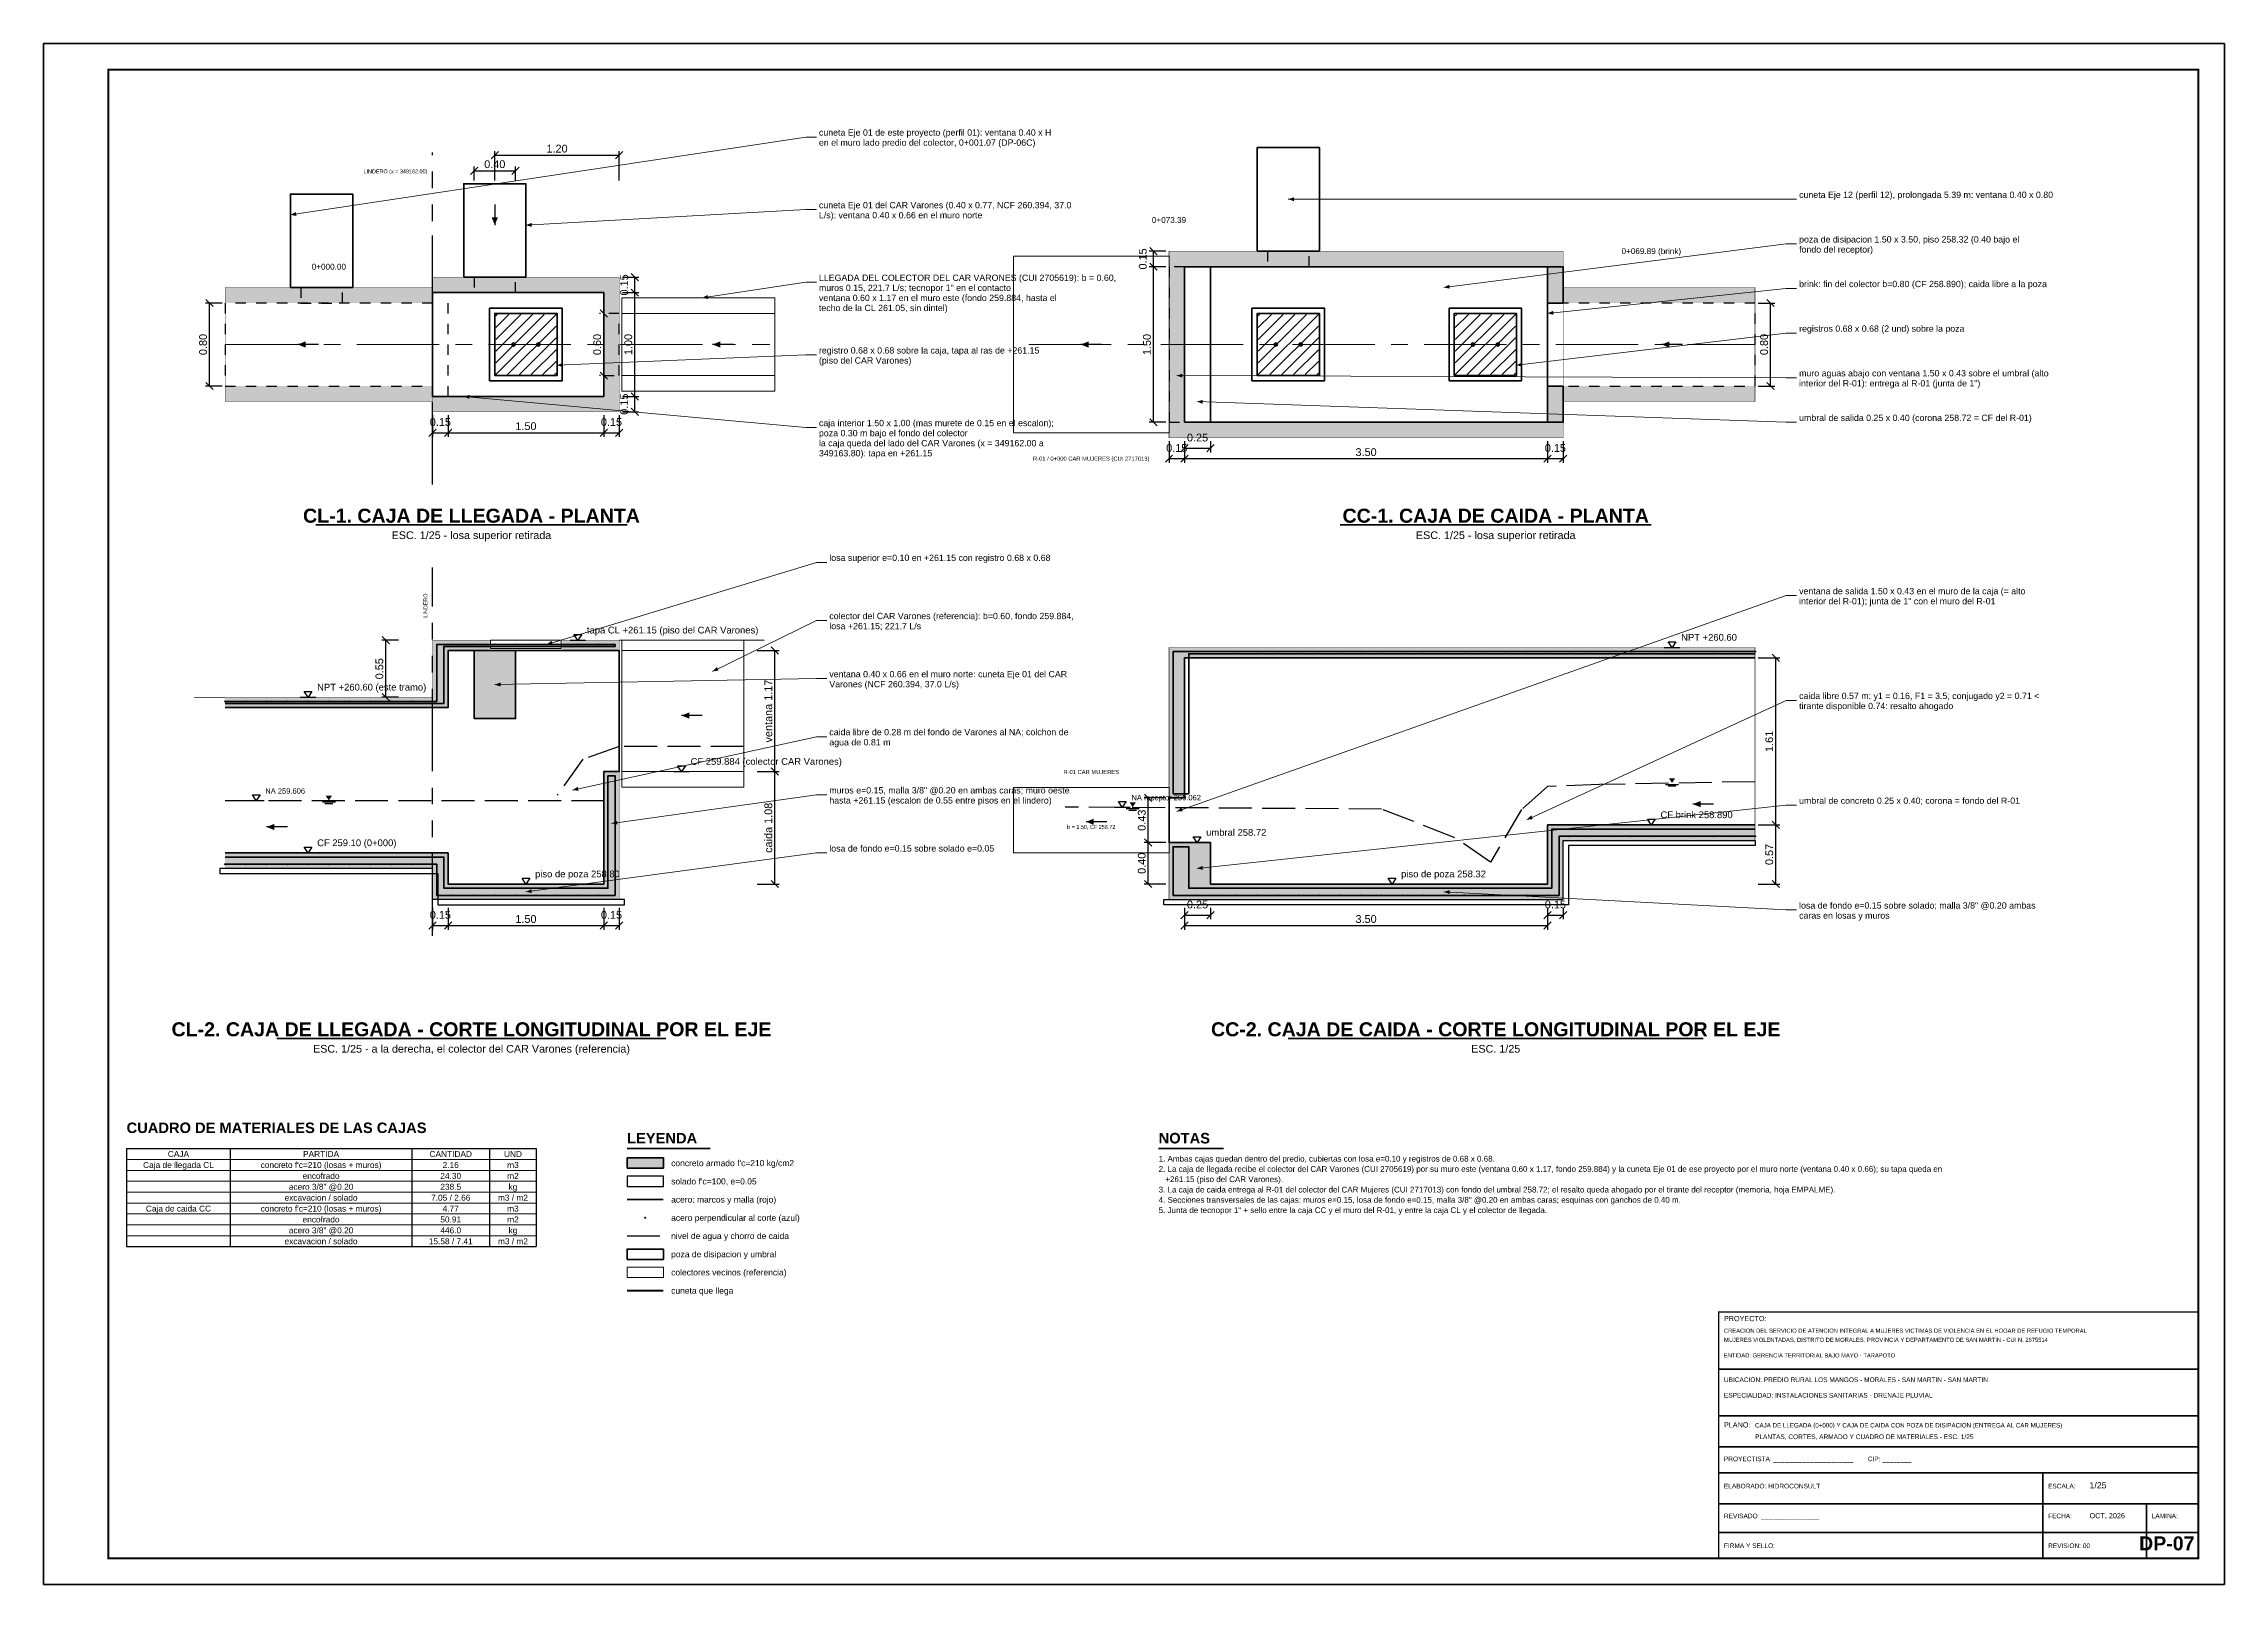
# Model space of a CAD drawing. Header units: metres. Extents: x 349021 to 349543, y 9281040 to 9281959.
# Drawn here: x 349040.98 to 349062.01, y 9281439.79 to 9281454.64 of the extents above; entities that cross this region are included whole.
import ezdxf
from ezdxf.enums import TextEntityAlignment as Align

# ---------------------------------------------------------------- set-up
doc = ezdxf.new("R2010")
doc.units = ezdxf.units.M
doc.header["$LTSCALE"] = 0.25
for name, pattern in [('CENTER', [5.08, 3.175, -0.635, 0.635, -0.635]), ('DASHED', [1.524, 1.27, -0.254]), ('HIDDEN', [0.375, 0.25, -0.125]), ('PHANTOM', [6.35, 3.175, -0.635, 0.635, -0.635, 0.635, -0.635])]:
    doc.linetypes.add(name, pattern=pattern)
for name, color, linetype, lineweight in [('ACERO', 1, 'CONTINUOUS', 35), ('AGUA', 150, 'DASHED', 25), ('ARQ-BASE', 8, 'CONTINUOUS', 13), ('ARQ-TEXTO', 8, 'CONTINUOUS', 13), ('CONCRETO', 250, 'CONTINUOUS', 50), ('CONCRETO-OCULTO', 8, 'HIDDEN', 25), ('COTAS', 94, 'CONTINUOUS', 18), ('CUNETA', 3, 'CONTINUOUS', 35), ('EJE-COLECTOR', 1, 'CENTER', 18), ('GRILLA', 9, 'CONTINUOUS', 13), ('LLAMADAS', 30, 'CONTINUOUS', 18), ('MARCO', 7, 'CONTINUOUS', 50), ('MARCO-METALICO', 32, 'CONTINUOUS', 40), ('POZA', 34, 'CONTINUOUS', 35), ('REGISTRO', 32, 'CONTINUOUS', 35), ('REGISTRO-TAPA', 30, 'CONTINUOUS', 18), ('ROTULO', 7, 'CONTINUOUS', 35), ('TERRENO', 7, 'CONTINUOUS', 30), ('TITULOS', 160, 'CONTINUOUS', 35)]:
    doc.layers.add(name, color=color, linetype=linetype, lineweight=lineweight)
for name, color, linetype in [('ACERO-PUNTOS', 5, 'CONTINUOUS'), ('AGUA-SIMBOLO', 150, 'CONTINUOUS'), ('FLUJO', 150, 'CONTINUOUS'), ('LEYENDA', 7, 'CONTINUOUS'), ('LINDERO', 6, 'PHANTOM'), ('NIVELES', 7, 'CONTINUOUS'), ('PROGRESIVAS', 5, 'CONTINUOUS'), ('ROTULO-TEXTO', 7, 'CONTINUOUS'), ('SOLADO', 8, 'CONTINUOUS'), ('TEXTOS', 7, 'CONTINUOUS'), ('TEXTOS-NOTAS', 7, 'CONTINUOUS')]:
    doc.layers.add(name, color=color, linetype=linetype)
doc.layers.add('CONCRETO-ACHURADO', color=8, linetype='CONTINUOUS', true_color=0xe2e2e2)
doc.layers.add('ISO-CUNETA', color=94, linetype='CONTINUOUS', true_color=0xa8d6a8)
doc.styles.get("Standard").update_dxf_attribs({"font": 'arial.ttf'})
doc.styles.add('TITULOS', font='arialbd.ttf')
doc.dimstyles.new('COT-25', dxfattribs={"dimscale": 0.025, "dimtxt": 3, "dimasz": 2.2, "dimexe": 1.6, "dimexo": 1.2, "dimgap": 1, "dimtad": 1, "dimzin": 0, "dimdsep": 46, "dimtxsty": 'Standard', "dimtsz": 1.4, "dimcen": 2.5, "dimclrd": 256, "dimclre": 256, "dimclrt": 7, "dimazin": 3, "dimtfac": 1, "dimtmove": 0, "dimatfit": 3})

msp = doc.modelspace()

# ---------------------------------------------------------------- texts
at = {"layer": 'ARQ-TEXTO'}
for s, height, p in [('R-01 / 0+000 CAR MUJERES (CUI 2717013)', 0.04, (349051.08, 9281450.64)), ('R-01 CAR MUJERES', 0.04, (349051.08, 9281447.62)), ('b = 1.50, CF 258.72', 0.0375, (349051.08, 9281447.09))]:
    msp.add_text(s, height=height, dxfattribs=at).set_placement(p, align=Align.MIDDLE_CENTER)
at = {"layer": 'LEYENDA'}
for s, p in [("concreto armado f'c=210 kg/cm2", (349047.03, 9281443.85)), ("solado f'c=100, e=0.05", (349047.03, 9281443.674)), ('acero: marcos y malla (rojo)', (349047.03, 9281443.499)), ('acero perpendicular al corte (azul)', (349047.03, 9281443.323)), ('nivel de agua y chorro de caida', (349047.03, 9281443.148)), ('poza de disipacion y umbral', (349047.03, 9281442.972)), ('colectores vecinos (referencia)', (349047.03, 9281442.797)), ('cuneta que llega', (349047.03, 9281442.621))]:
    msp.add_text(s, height=0.0585, dxfattribs=at).set_placement(p, align=Align.MIDDLE_LEFT)
at = {"layer": 'LINDERO'}
msp.add_text('LINDERO (x = 349162.00)', height=0.0375, dxfattribs=at).set_placement((349044.68, 9281453.39), align=Align.RIGHT)
msp.add_text('LINDERO', height=0.0375, rotation=90, dxfattribs=at).set_placement((349044.68, 9281449.34), align=Align.RIGHT)
at = {"layer": 'NIVELES'}
for s, height, p in [('tapa CL +261.15 (piso del CAR Varones)', 0.065, (349046.218, 9281448.955)), ('NPT +260.60', 0.065, (349056.768, 9281448.885)), ('NPT +260.60 (este tramo)', 0.065, (349043.617, 9281448.405)), ('CF 259.884 (colector CAR Varones)', 0.065, (349047.218, 9281447.689)), ('NA 259.606', 0.052, (349043.117, 9281447.411)), ('NA receptor 259.062', 0.052, (349051.468, 9281447.347)), ('CF brink 258.890', 0.065, (349056.568, 9281447.175)), ('CF 259.10 (0+000)', 0.065, (349043.617, 9281446.905)), ('umbral 258.72', 0.065, (349052.188, 9281447.005)), ('piso de poza 258.80', 0.065, (349045.718, 9281446.605)), ('piso de poza 258.32', 0.065, (349054.068, 9281446.605))]:
    msp.add_text(s, height=height, dxfattribs=at).set_placement(p)
at = {"layer": 'PROGRESIVAS'}
for s, height, p in [('0+073.39', 0.0563, (349051.83, 9281452.94)), ('0+069.89 (brink)', 0.05625, (349056.48, 9281452.64)), ('0+000.00', 0.0563, (349043.73, 9281452.49))]:
    msp.add_text(s, height=height, dxfattribs=at).set_placement(p, align=Align.MIDDLE_CENTER)
at = {"layer": 'ROTULO-TEXTO'}
for s, height, p in [('PROYECTO:', 0.05, (349057.18, 9281442.327)), ('CREACION DEL SERVICIO DE ATENCION INTEGRAL A MUJERES VICTIMAS DE VIOLENCIA EN EL HOGAR DE REFUGIO TEMPORAL', 0.04, (349057.18, 9281442.215)), ('MUJERES VIOLENTADAS, DISTRITO DE MORALES, PROVINCIA Y DEPARTAMENTO DE SAN MARTIN - CUI N. 2675514', 0.04, (349057.18, 9281442.127)), ('ENTIDAD: GERENCIA TERRITORIAL BAJO MAYO - TARAPOTO', 0.04, (349057.18, 9281441.977)), ('UBICACION: PREDIO RURAL LOS MANGOS - MORALES - SAN MARTIN - SAN MARTIN', 0.045, (349057.18, 9281441.74)), ('ESPECIALIDAD: INSTALACIONES SANITARIAS - DRENAJE PLUVIAL', 0.045, (349057.18, 9281441.59)), ('PLANO:', 0.05, (349057.18, 9281441.302)), ('CAJA DE LLEGADA (0+000) Y CAJA DE CAIDA CON POZA DE DISIPACION (ENTREGA AL CAR MUJERES)', 0.04276, (349057.48, 9281441.302)), ('PLANTAS, CORTES, ARMADO Y CUADRO DE MATERIALES - ESC. 1/25', 0.045, (349057.48, 9281441.19)), ('PROYECTISTA: ______________________        CIP: ________', 0.045, (349057.18, 9281440.977)), ('ELABORADO: HIDROCONSULT', 0.045, (349057.18, 9281440.715)), ('ESCALA:', 0.045, (349060.305, 9281440.715)), ('1/25', 0.06, (349060.705, 9281440.715)), ('REVISADO: ________________', 0.045, (349057.18, 9281440.427)), ('FECHA:', 0.045, (349060.305, 9281440.427)), ('OCT. 2026', 0.05, (349060.705, 9281440.427)), ('LAMINA:', 0.045, (349061.305, 9281440.427)), ('FIRMA Y SELLO:', 0.045, (349057.18, 9281440.14)), ('REVISION: 00', 0.045, (349060.305, 9281440.14))]:
    msp.add_text(s, height=height, dxfattribs=at).set_placement(p)
at = {"layer": 'TEXTOS'}
for s, p in [('cuneta Eje 01 de este proyecto (perfil 01): ventana 0.40 x H', (349048.455, 9281453.753)), ('en el muro lado predio del colector, 0+001.07 (DP-06C)', (349048.455, 9281453.656)), ('cuneta Eje 01 del CAR Varones (0.40 x 0.77, NCF 260.394, 37.0', (349048.455, 9281453.053)), ('cuneta Eje 12 (perfil 12), prolongada 5.39 m: ventana 0.40 x 0.80', (349057.905, 9281453.153)), ('L/s): ventana 0.40 x 0.66 en el muro norte', (349048.455, 9281452.956)), ('fondo del receptor)', (349057.905, 9281452.626)), ('poza de disipacion 1.50 x 3.50, piso 258.32 (0.40 bajo el', (349057.905, 9281452.723)), ('LLEGADA DEL COLECTOR DEL CAR VARONES (CUI 2705619): b = 0.60,', (349048.455, 9281452.353)), ('ventana 0.60 x 1.17 en el muro este (fondo 259.884, hasta el', (349048.455, 9281452.159)), ('muros 0.15, 221.7 L/s; tecnopor 1" en el contacto', (349048.455, 9281452.256)), ('brink: fin del colector b=0.80 (CF 258.890); caida libre a la poza', (349057.905, 9281452.293)), ('techo de la CL 261.05, sin dintel)', (349048.455, 9281452.062)), ('registros 0.68 x 0.68 (2 und) sobre la poza', (349057.905, 9281451.863)), ('(piso del CAR Varones)', (349048.455, 9281451.556)), ('registro 0.68 x 0.68 sobre la caja, tapa al ras de +261.15', (349048.455, 9281451.653)), ('muro aguas abajo con ventana 1.50 x 0.43 sobre el umbral (alto', (349057.905, 9281451.433)), ('interior del R-01): entrega al R-01 (junta de 1")', (349057.905, 9281451.336)), ('caja interior 1.50 x 1.00 (mas murete de 0.15 en el escalon);', (349048.455, 9281450.953)), ('umbral de salida 0.25 x 0.40 (corona 258.72 = CF del R-01)', (349057.905, 9281451.003)), ('349163.80): tapa en +261.15', (349048.455, 9281450.662)), ('poza 0.30 m bajo el fondo del colector', (349048.455, 9281450.856)), ('la caja queda del lado del CAR Varones (x = 349162.00 a', (349048.455, 9281450.759)), ('losa superior e=0.10 en +261.15 con registro 0.68 x 0.68', (349048.555, 9281449.654)), ('ventana de salida 1.50 x 0.43 en el muro de la caja (= alto', (349057.905, 9281449.333)), ('interior del R-01); junta de 1" con el muro del R-01', (349057.905, 9281449.236)), ('colector del CAR Varones (referencia): b=0.60, fondo 259.884,', (349048.555, 9281449.093)), ('losa +261.15; 221.7 L/s', (349048.555, 9281448.996)), ('ventana 0.40 x 0.66 en el muro norte: cuneta Eje 01 del CAR', (349048.555, 9281448.533)), ('Varones (NCF 260.394, 37.0 L/s)', (349048.555, 9281448.436)), ('tirante disponible 0.74: resalto ahogado', (349057.905, 9281448.226)), ('caida libre 0.57 m: y1 = 0.16, F1 = 3.5; conjugado y2 = 0.71 <', (349057.905, 9281448.323)), ('caida libre de 0.28 m del fondo de Varones al NA; colchon de', (349048.555, 9281447.974)), ('agua de 0.81 m', (349048.555, 9281447.876)), ('muros e=0.15, malla 3/8" @0.20 en ambas caras; muro oeste', (349048.555, 9281447.413)), ('hasta +261.15 (escalon de 0.55 entre pisos en el lindero)', (349048.555, 9281447.316)), ('umbral de concreto 0.25 x 0.40; corona = fondo del R-01', (349057.905, 9281447.313)), ('losa de fondo e=0.15 sobre solado e=0.05', (349048.555, 9281446.853)), ('losa de fondo e=0.15 sobre solado; malla 3/8" @0.20 ambas', (349057.905, 9281446.303)), ('caras en losas y muros', (349057.905, 9281446.206))]:
    msp.add_text(s, height=0.06075, dxfattribs=at).set_placement(p)
for s, height, p in [('ESC. 1/25 - losa superior retirada', 0.07425, (349045.105, 9281449.902)), ('ESC. 1/25 - losa superior retirada', 0.07425, (349054.98, 9281449.902)), ('ESC. 1/25 - a la derecha, el colector del CAR Varones (referencia)', 0.07425, (349045.105, 9281444.952)), ('ESC. 1/25', 0.0743, (349054.98, 9281444.952)), ('Caja de llegada CL', 0.05738, (349042.28, 9281443.832)), ('CAJA', 0.0574, (349042.28, 9281443.938)), ("concreto f'c=210 (losas + muros)", 0.05738, (349043.655, 9281443.832)), ('PARTIDA', 0.0574, (349043.655, 9281443.938)), ('CANTIDAD', 0.0574, (349044.905, 9281443.938)), ('2.16', 0.0574, (349044.905, 9281443.832)), ('UND', 0.0574, (349045.505, 9281443.938)), ('m3', 0.0574, (349045.505, 9281443.832)), ('acero 3/8" @0.20', 0.05738, (349043.655, 9281443.622)), ('encofrado', 0.0574, (349043.655, 9281443.727)), ('24.30', 0.0574, (349044.905, 9281443.727)), ('238.5', 0.0574, (349044.905, 9281443.622)), ('m2', 0.0574, (349045.505, 9281443.727)), ('kg', 0.0574, (349045.505, 9281443.622)), ('Caja de caida CC', 0.05738, (349042.28, 9281443.412)), ("concreto f'c=210 (losas + muros)", 0.05738, (349043.655, 9281443.412)), ('excavacion / solado', 0.05738, (349043.655, 9281443.517)), ('7.05 / 2.66', 0.05738, (349044.905, 9281443.517)), ('4.77', 0.0574, (349044.905, 9281443.412)), ('m3 / m2', 0.0574, (349045.505, 9281443.517)), ('m3', 0.0574, (349045.505, 9281443.412)), ('acero 3/8" @0.20', 0.05738, (349043.655, 9281443.202)), ('encofrado', 0.0574, (349043.655, 9281443.307)), ('446.0', 0.0574, (349044.905, 9281443.202)), ('50.91', 0.0574, (349044.905, 9281443.307)), ('m2', 0.0574, (349045.505, 9281443.307)), ('kg', 0.0574, (349045.505, 9281443.202)), ('excavacion / solado', 0.05738, (349043.655, 9281443.097)), ('15.58 / 7.41', 0.05738, (349044.905, 9281443.097)), ('m3 / m2', 0.0574, (349045.505, 9281443.097))]:
    msp.add_text(s, height=height, dxfattribs=at).set_placement(p, align=Align.MIDDLE_CENTER)
at = {"layer": 'TEXTOS-NOTAS'}
for s, p in [('2. La caja de llegada recibe el colector del CAR Varones (CUI 2705619) por su muro este (ventana 0.60 x 1.17, fondo 259.884) y la cuneta Eje 01 de ese proyecto por el muro norte (ventana 0.40 x 0.66); su tapa queda en', (349051.73, 9281443.766)), ('1. Ambas cajas quedan dentro del predio, cubiertas con losa e=0.10 y registros de 0.68 x 0.68.', (349051.73, 9281443.865)), ('3. La caja de caida entrega al R-01 del colector del CAR Mujeres (CUI 2717013) con fondo del umbral 258.72; el resalto queda ahogado por el tirante del receptor (memoria, hoja EMPALME).', (349051.73, 9281443.567)), ('   +261.15 (piso del CAR Varones).', (349051.73, 9281443.667)), ('4. Secciones transversales de las cajas: muros e=0.15, losa de fondo e=0.15, malla 3/8" @0.20 en ambas caras; esquinas con ganchos de 0.40 m.', (349051.73, 9281443.468)), ('5. Junta de tecnopor 1" + sello entre la caja CC y el muro del R-01, y entre la caja CL y el colector de llegada.', (349051.73, 9281443.369))]:
    msp.add_text(s, height=0.05525, dxfattribs=at).set_placement(p)
at = {"layer": 'TITULOS', "style": 'TITULOS'}
for s, p in [('CL-1. CAJA DE LLEGADA - PLANTA', (349045.105, 9281450.09)), ('CC-1. CAJA DE CAIDA - PLANTA', (349054.98, 9281450.09)), ('CL-2. CAJA DE LLEGADA - CORTE LONGITUDINAL POR EL EJE', (349045.105, 9281445.14)), ('CC-2. CAJA DE CAIDA - CORTE LONGITUDINAL POR EL EJE', (349054.98, 9281445.14))]:
    msp.add_text(s, height=0.135, dxfattribs=at).set_placement(p, align=Align.MIDDLE_CENTER)
for s, height, p in [('CUADRO DE MATERIALES DE LAS CAJAS', 0.10125, (349041.78, 9281444.14)), ('LEYENDA', 0.1013, (349046.605, 9281444.04)), ('NOTAS', 0.1013, (349051.73, 9281444.04))]:
    msp.add_text(s, height=height, dxfattribs=at).set_placement(p)
msp.add_text('DP-07', height=0.135, dxfattribs=at).set_placement((349061.717, 9281440.077), align=Align.BOTTOM_RIGHT)

# ---------------------------------------------------------------- blocks, each defined once
blk = doc.blocks.new('SIMB-FLECHA')
at = {"layer": 'FLUJO'}
blk.add_lwpolyline([(-4, 0), (4, 0)], dxfattribs=at)
blk.add_solid([(4, 0), (1, 1.2), (1, -1.2)], dxfattribs=at)
blk = doc.blocks.new('REGISTRO-PLANTA')
at = {"layer": 'MARCO-METALICO'}
blk.add_lwpolyline([(-0.35, -0.35), (0.35, -0.35), (0.35, 0.35), (-0.35, 0.35)], close=True, dxfattribs=at)
for centre in [(-0.12, 0), (0.12, 0)]:
    blk.add_circle(centre, 0.015, dxfattribs=at)
at = {"layer": 'REGISTRO'}
blk.add_lwpolyline([(-0.3, -0.3), (0.3, -0.3), (0.3, 0.3), (-0.3, 0.3)], close=True, dxfattribs=at)
at = {"layer": 'REGISTRO-TAPA'}
for p, q in [((-0.29, 0.2765), (-0.2765, 0.29)), ((-0.29, 0.1632), (-0.1632, 0.29)), ((-0.29, 0.0499), (-0.0499, 0.29)), ((-0.29, -0.0634), (0.0634, 0.29)), ((-0.29, -0.1767), (0.1767, 0.29)), ((-0.29, -0.29), (0.29, 0.29)), ((-0.1767, -0.29), (0.29, 0.1767)), ((-0.0634, -0.29), (0.29, 0.0634)), ((0.0499, -0.29), (0.29, -0.0499)), ((0.1632, -0.29), (0.29, -0.1632)), ((0.2765, -0.29), (0.29, -0.2765))]:
    blk.add_line(p, q, dxfattribs=at)
blk = doc.blocks.new('SIMB-AGUA')
at = {"layer": 'AGUA-SIMBOLO'}
for p, q in [((-2.5, -0.6), (2.5, -0.6)), ((-1.5, -1.2), (1.5, -1.2))]:
    blk.add_line(p, q, dxfattribs=at)
blk.add_solid([(0, 0), (-1.2, 1.8), (1.2, 1.8)], dxfattribs=at)
blk = doc.blocks.new('ACERO-38')
at = {"layer": 'ACERO-PUNTOS'}
h = blk.add_hatch(color=5, dxfattribs=at)
h.dxf.hatch_style = 1
h.paths.add_polyline_path([(-0.00475, 0, 1), (0.00475, 0, 1)])
at = {"layer": 'ACERO-PUNTOS', "color": 5}
blk.add_circle((0, 0), 0.00475, dxfattribs=at)
blk = doc.blocks.new('SIMB-NIVEL')
at = {"layer": 'NIVELES'}
blk.add_line((-3, 0), (3, 0), dxfattribs=at)
blk.add_lwpolyline([(0, 0), (-1.5, 2.2), (1.5, 2.2)], close=True, dxfattribs=at)

# ---------------------------------------------------------------- dimensions: what is measured, and where the dimension line sits
at = {"layer": 'COTAS'}
for base, p1, p2, text in [((349045.33, 9281453.565), (349045.33, 9281453.29), (349046.53, 9281453.29), '1.20'), ((349045.13, 9281453.415), (349045.13, 9281453.29), (349045.53, 9281453.29), '0.40')]:
    msp.add_linear_dim(base=base, p1=p1, p2=p2, text=text, dimstyle='COT-25', dxfattribs=at).render()
for base, p1, p2 in [((349051.68, 9281452.49), (349051.83, 9281452.49), (349051.83, 9281452.64)), ((349046.68, 9281452.24), (349046.53, 9281452.24), (349046.53, 9281452.39)), ((349051.68, 9281450.99), (349051.83, 9281450.99), (349051.83, 9281452.49)), ((349046.68, 9281451.24), (349046.53, 9281451.24), (349046.53, 9281452.24)), ((349042.58, 9281451.34), (349042.73, 9281451.34), (349042.73, 9281452.14)), ((349057.63, 9281451.34), (349057.48, 9281451.34), (349057.48, 9281452.14)), ((349046.68, 9281451.09), (349046.53, 9281451.09), (349046.53, 9281451.24)), ((349057.68, 9281447.11), (349057.48, 9281447.11), (349057.48, 9281448.72)), ((349051.63, 9281446.94), (349051.83, 9281446.94), (349051.83, 9281447.37)), ((349051.63, 9281446.54), (349051.83, 9281446.54), (349051.83, 9281446.94))]:
    msp.add_linear_dim(base=base, p1=p1, p2=p2, angle=90, dimstyle='COT-25', dxfattribs=at).render()
for base, p1, p2, text in [((349046.38, 9281451.44), (349046.38, 9281451.44), (349046.38, 9281452.04), '0.60'), ((349044.28, 9281448.34), (349044.43, 9281448.34), (349044.43, 9281448.89), '0.55'), ((349048.03, 9281447.624), (349047.83, 9281447.624), (349047.83, 9281448.79), 'ventana 1.17'), ((349048.03, 9281446.54), (349047.83, 9281446.54), (349047.83, 9281447.624), 'caida 1.08'), ((349057.68, 9281446.54), (349057.48, 9281446.54), (349057.48, 9281447.11), '0.57')]:
    msp.add_linear_dim(base=base, p1=p1, p2=p2, angle=90, text=text, dimstyle='COT-25', dxfattribs=at).render()
for base, p1, p2 in [((349044.73, 9281450.89), (349044.73, 9281451.09), (349044.88, 9281451.09)), ((349044.88, 9281450.89), (349044.88, 9281451.09), (349046.38, 9281451.09)), ((349046.38, 9281450.89), (349046.38, 9281451.09), (349046.53, 9281451.09)), ((349051.83, 9281450.64), (349051.83, 9281450.84), (349051.98, 9281450.84)), ((349051.98, 9281450.74), (349051.98, 9281450.84), (349052.23, 9281450.84)), ((349051.98, 9281450.64), (349051.98, 9281450.84), (349055.48, 9281450.84)), ((349055.48, 9281450.64), (349055.48, 9281450.84), (349055.63, 9281450.84)), ((349044.73, 9281446.14), (349044.73, 9281446.34), (349044.88, 9281446.34)), ((349044.88, 9281446.14), (349044.88, 9281446.34), (349046.38, 9281446.34)), ((349046.38, 9281446.14), (349046.38, 9281446.34), (349046.53, 9281446.34)), ((349051.98, 9281446.24), (349051.98, 9281446.34), (349052.23, 9281446.34)), ((349051.98, 9281446.14), (349051.98, 9281446.34), (349055.48, 9281446.34)), ((349055.48, 9281446.24), (349055.48, 9281446.34), (349055.63, 9281446.34))]:
    msp.add_linear_dim(base=base, p1=p1, p2=p2, dimstyle='COT-25', dxfattribs=at).render()

# ---------------------------------------------------------------- hatches: boundary and pattern name
at = {"layer": 'CONCRETO-ACHURADO', "true_color": 0xe2e2e2}
h = msp.add_hatch(color=7, dxfattribs=at)
h.dxf.hatch_style = 1
h.paths.add_polyline_path([(349051.83, 9281452.49), (349055.63, 9281452.49), (349055.63, 9281452.64), (349051.83, 9281452.64)])
h = msp.add_hatch(color=7, dxfattribs=at)
h.dxf.hatch_style = 1
h.paths.add_polyline_path([(349051.83, 9281450.99), (349051.98, 9281450.99), (349051.98, 9281452.49), (349051.83, 9281452.49)])
h = msp.add_hatch(color=7, dxfattribs=at)
h.dxf.hatch_style = 1
h.paths.add_polyline_path([(349055.48, 9281452.14), (349055.63, 9281452.14), (349055.63, 9281452.49), (349055.48, 9281452.49)])
h = msp.add_hatch(color=7, dxfattribs=at)
h.dxf.hatch_style = 1
h.paths.add_polyline_path([(349042.73, 9281452.14), (349044.73, 9281452.14), (349044.73, 9281452.29), (349042.73, 9281452.29)])
h = msp.add_hatch(color=7, dxfattribs=at)
h.dxf.hatch_style = 1
h.paths.add_polyline_path([(349044.73, 9281452.24), (349046.53, 9281452.24), (349046.53, 9281452.39), (349044.73, 9281452.39)])
h = msp.add_hatch(color=7, dxfattribs=at)
h.dxf.hatch_style = 1
h.paths.add_polyline_path([(349046.38, 9281451.24), (349046.53, 9281451.24), (349046.53, 9281452.24), (349046.38, 9281452.24)])
h = msp.add_hatch(color=7, dxfattribs=at)
h.dxf.hatch_style = 1
h.paths.add_polyline_path([(349055.63, 9281452.14), (349057.48, 9281452.14), (349057.48, 9281452.29), (349055.63, 9281452.29)])
h = msp.add_hatch(color=7, dxfattribs=at)
h.dxf.hatch_style = 1
h.paths.add_polyline_path([(349042.73, 9281451.19), (349044.73, 9281451.19), (349044.73, 9281451.34), (349042.73, 9281451.34)])
h = msp.add_hatch(color=7, dxfattribs=at)
h.dxf.hatch_style = 1
h.paths.add_polyline_path([(349044.73, 9281451.09), (349046.53, 9281451.09), (349046.53, 9281451.24), (349044.73, 9281451.24)])
h = msp.add_hatch(color=7, dxfattribs=at)
h.dxf.hatch_style = 1
h.paths.add_polyline_path([(349055.48, 9281450.99), (349055.63, 9281450.99), (349055.63, 9281451.34), (349055.48, 9281451.34)])
h = msp.add_hatch(color=7, dxfattribs=at)
h.dxf.hatch_style = 1
h.paths.add_polyline_path([(349055.63, 9281451.19), (349057.48, 9281451.19), (349057.48, 9281451.34), (349055.63, 9281451.34)])
h = msp.add_hatch(color=7, dxfattribs=at)
h.dxf.hatch_style = 1
h.paths.add_polyline_path([(349051.83, 9281450.84), (349055.63, 9281450.84), (349055.63, 9281450.99), (349051.83, 9281450.99)])
h = msp.add_hatch(color=7, dxfattribs=at)
h.dxf.hatch_style = 1
h.paths.add_polyline_path([(349044.73, 9281448.79), (349045.28, 9281448.79), (349045.28, 9281448.89), (349044.73, 9281448.89)])
h = msp.add_hatch(color=7, dxfattribs=at)
h.dxf.hatch_style = 1
h.paths.add_polyline_path([(349045.98, 9281448.79), (349046.53, 9281448.79), (349046.53, 9281448.89), (349045.98, 9281448.89)])
h = msp.add_hatch(color=7, dxfattribs=at)
h.dxf.hatch_style = 1
h.paths.add_polyline_path([(349044.73, 9281448.24), (349044.88, 9281448.24), (349044.88, 9281448.79), (349044.73, 9281448.79)])
h = msp.add_hatch(color=7, dxfattribs=at)
h.dxf.hatch_style = 1
h.paths.add_polyline_path([(349051.83, 9281448.72), (349057.48, 9281448.72), (349057.48, 9281448.82), (349051.83, 9281448.82)])
h = msp.add_hatch(color=7, dxfattribs=at)
h.dxf.hatch_style = 1
h.paths.add_polyline_path([(349051.83, 9281447.37), (349051.98, 9281447.37), (349051.98, 9281448.72), (349051.83, 9281448.72)])
h = msp.add_hatch(color=7, dxfattribs=at)
h.dxf.hatch_style = 1
h.paths.add_polyline_path([(349042.73, 9281448.24), (349044.73, 9281448.24), (349044.73, 9281448.34), (349042.73, 9281448.34)])
h = msp.add_hatch(color=7, dxfattribs=at)
h.dxf.hatch_style = 1
h.paths.add_polyline_path([(349046.38, 9281446.54), (349046.53, 9281446.54), (349046.53, 9281447.624), (349046.38, 9281447.624)])
h = msp.add_hatch(color=7, dxfattribs=at)
h.dxf.hatch_style = 1
h.paths.add_polyline_path([(349057.48, 9281446.96), (349055.63, 9281446.96), (349055.63, 9281446.39), (349051.83, 9281446.39), (349051.83, 9281446.94), (349051.98, 9281446.94), (349052.23, 9281446.94), (349052.23, 9281446.54), (349055.48, 9281446.54), (349055.48, 9281447.11), (349057.48, 9281447.11)])
h = msp.add_hatch(color=7, dxfattribs=at)
h.dxf.hatch_style = 1
h.paths.add_polyline_path([(349042.73, 9281446.69), (349044.73, 9281446.69), (349044.73, 9281446.39), (349046.53, 9281446.39), (349046.53, 9281446.54), (349046.38, 9281446.54), (349044.88, 9281446.54), (349044.88, 9281446.84), (349042.73, 9281446.84)])
h = msp.add_hatch(color=7, dxfattribs=at)
h.dxf.hatch_style = 1
h.paths.add_polyline_path([(349046.605, 9281443.8), (349046.955, 9281443.8), (349046.955, 9281443.9), (349046.605, 9281443.9)])
at = {"layer": 'ISO-CUNETA', "true_color": 0xa8d6a8}
h = msp.add_hatch(color=7, dxfattribs=at)
h.dxf.hatch_style = 1
h.paths.add_polyline_path([(349045.13, 9281448.134), (349045.53, 9281448.134), (349045.53, 9281448.79), (349045.13, 9281448.79)])

# ---------------------------------------------------------------- linework, layer by layer
at = {"layer": 'ACERO'}
for points in [[(349046.49, 9281448.83), (349046.49, 9281448.85), (349044.77, 9281448.85), (349044.77, 9281448.3), (349042.73, 9281448.3)], [(349046.49, 9281448.83), (349044.84, 9281448.83), (349044.84, 9281448.28), (349042.73, 9281448.28)], [(349051.94, 9281447.41), (349051.87, 9281447.41), (349051.87, 9281448.78), (349057.48, 9281448.78)], [(349051.94, 9281447.41), (349052.02, 9281447.41), (349052.02, 9281448.76), (349057.48, 9281448.76)], [(349042.73, 9281446.73), (349044.77, 9281446.73), (349044.77, 9281446.43), (349046.49, 9281446.43), (349046.49, 9281447.584), (349046.42, 9281447.584)], [(349042.73, 9281446.8), (349044.84, 9281446.8), (349044.84, 9281446.5), (349046.42, 9281446.5), (349046.42, 9281447.584)], [(349057.48, 9281447), (349055.59, 9281447), (349055.59, 9281446.43), (349051.87, 9281446.43), (349051.87, 9281446.9), (349051.94, 9281446.9)], [(349057.48, 9281447.07), (349055.52, 9281447.07), (349055.52, 9281446.5), (349052.02, 9281446.5), (349052.02, 9281446.9), (349051.94, 9281446.9)]]:
    msp.add_lwpolyline(points, dxfattribs=at)
at = {"layer": 'ACERO', "const_width": 0.0175}
msp.add_lwpolyline([(349046.605, 9281443.499), (349046.955, 9281443.499)], dxfattribs=at)
at = {"layer": 'AGUA'}
msp.add_line((349046.605, 9281443.148), (349046.955, 9281443.148), dxfattribs=at)
for points in [[(349047.73, 9281447.864), (349046.53, 9281447.864), (349046.18, 9281447.744), (349045.93, 9281447.396)], [(349055.48, 9281447.479), (349055.23, 9281447.258), (349054.93, 9281446.751), (349054.58, 9281446.99), (349053.88, 9281447.262), (349050.83, 9281447.282)], [(349057.48, 9281447.526), (349055.98, 9281447.499), (349055.48, 9281447.479)], [(349042.73, 9281447.346), (349046.38, 9281447.346)]]:
    msp.add_lwpolyline(points, dxfattribs=at)
at = {"layer": 'ARQ-BASE'}
for points in [[(349050.33, 9281450.89), (349051.83, 9281450.89), (349051.83, 9281452.59), (349050.33, 9281452.59)], [(349046.555, 9281451.29), (349048.03, 9281451.29), (349048.03, 9281452.19), (349046.555, 9281452.19)], [(349046.555, 9281451.44), (349048.03, 9281451.44), (349048.03, 9281452.04), (349046.555, 9281452.04)], [(349046.555, 9281447.474), (349047.73, 9281447.474), (349047.73, 9281448.89), (349046.555, 9281448.89)], [(349046.555, 9281447.624), (349047.73, 9281447.624), (349047.73, 9281448.79), (349046.555, 9281448.79)], [(349050.33, 9281446.84), (349051.83, 9281446.84), (349051.83, 9281447.47), (349050.33, 9281447.47)], [(349046.605, 9281442.747), (349046.955, 9281442.747), (349046.955, 9281442.847), (349046.605, 9281442.847)]]:
    msp.add_lwpolyline(points, close=True, dxfattribs=at)
at = {"layer": 'CONCRETO', "const_width": 0.004}
for points in [[(349051.83, 9281450.84), (349055.63, 9281450.84), (349055.63, 9281452.64), (349051.83, 9281452.64)], [(349042.73, 9281451.19), (349044.73, 9281451.19), (349044.73, 9281452.29), (349042.73, 9281452.29)], [(349044.73, 9281451.09), (349046.53, 9281451.09), (349046.53, 9281452.39), (349044.73, 9281452.39)], [(349055.63, 9281451.19), (349057.48, 9281451.19), (349057.48, 9281452.29), (349055.63, 9281452.29)], [(349057.48, 9281446.96), (349055.63, 9281446.96), (349055.63, 9281446.39), (349051.83, 9281446.39), (349051.83, 9281446.94), (349051.83, 9281447.37), (349051.83, 9281448.82), (349057.48, 9281448.82)]]:
    msp.add_lwpolyline(points, close=True, dxfattribs=at)
at = {"layer": 'CONCRETO'}
for points in [[(349055.48, 9281452.14), (349055.63, 9281452.14), (349055.63, 9281452.49), (349055.48, 9281452.49)], [(349044.73, 9281451.24), (349046.38, 9281451.24), (349046.38, 9281452.24), (349044.73, 9281452.24)], [(349055.48, 9281450.99), (349055.63, 9281450.99), (349055.63, 9281451.34), (349055.48, 9281451.34)], [(349046.605, 9281443.8), (349046.955, 9281443.8), (349046.955, 9281443.9), (349046.605, 9281443.9)]]:
    msp.add_lwpolyline(points, close=True, dxfattribs=at)
at = {"layer": 'CONCRETO', "const_width": 0.004}
msp.add_lwpolyline([(349042.73, 9281446.69), (349044.73, 9281446.69), (349044.73, 9281446.39), (349046.53, 9281446.39), (349046.53, 9281447.624), (349046.53, 9281448.79), (349046.53, 9281448.89), (349044.73, 9281448.89), (349044.73, 9281448.34), (349042.73, 9281448.34)], dxfattribs=at)
at = {"layer": 'CONCRETO'}
for points in [[(349042.73, 9281446.84), (349044.88, 9281446.84), (349044.88, 9281446.54), (349046.38, 9281446.54), (349046.38, 9281447.624), (349046.53, 9281447.624), (349046.53, 9281448.79), (349044.88, 9281448.79), (349044.88, 9281448.24), (349042.73, 9281448.24)], [(349057.48, 9281447.11), (349055.48, 9281447.11), (349055.48, 9281446.54), (349052.23, 9281446.54), (349052.23, 9281446.94), (349051.98, 9281446.94), (349051.83, 9281446.94), (349051.83, 9281447.37), (349051.98, 9281447.37), (349051.98, 9281448.72), (349057.48, 9281448.72)]]:
    msp.add_lwpolyline(points, dxfattribs=at)
at = {"layer": 'CONCRETO-OCULTO'}
for points in [[(349052.78, 9281452.49), (349053.18, 9281452.49), (349053.18, 9281452.64), (349052.78, 9281452.64)], [(349051.83, 9281450.99), (349051.98, 9281450.99), (349051.98, 9281452.49), (349051.83, 9281452.49)], [(349043.46, 9281452.14), (349043.86, 9281452.14), (349043.86, 9281452.29), (349043.46, 9281452.29)], [(349045.13, 9281452.24), (349045.53, 9281452.24), (349045.53, 9281452.39), (349045.13, 9281452.39)], [(349042.73, 9281451.34), (349044.73, 9281451.34), (349044.73, 9281452.14), (349042.73, 9281452.14)], [(349046.38, 9281451.44), (349046.53, 9281451.44), (349046.53, 9281452.04), (349046.38, 9281452.04)], [(349055.48, 9281451.34), (349057.48, 9281451.34), (349057.48, 9281452.14), (349055.48, 9281452.14)]]:
    msp.add_lwpolyline(points, close=True, dxfattribs=at)
for points in [[(349044.88, 9281451.24), (349044.88, 9281452.24)], [(349044.73, 9281451.34), (349044.73, 9281452.14)], [(349055.48, 9281451.34), (349055.48, 9281452.14)]]:
    msp.add_lwpolyline(points, dxfattribs=at)
at = {"layer": 'CUNETA'}
for points in [[(349052.68, 9281452.64), (349053.28, 9281452.64), (349053.28, 9281453.64), (349052.68, 9281453.64)], [(349045.03, 9281452.39), (349045.63, 9281452.39), (349045.63, 9281453.29), (349045.03, 9281453.29)], [(349043.36, 9281452.29), (349043.96, 9281452.29), (349043.96, 9281453.19), (349043.36, 9281453.19)], [(349045.13, 9281448.134), (349045.53, 9281448.134), (349045.53, 9281448.79), (349045.13, 9281448.79)]]:
    msp.add_lwpolyline(points, close=True, dxfattribs=at)
at = {"layer": 'CUNETA', "const_width": 0.0175}
msp.add_lwpolyline([(349046.605, 9281442.621), (349046.955, 9281442.621)], dxfattribs=at)
at = {"layer": 'EJE-COLECTOR'}
for p, q in [((349042.73, 9281451.74), (349047.98, 9281451.74)), ((349050.48, 9281451.74), (349057.48, 9281451.74))]:
    msp.add_line(p, q, dxfattribs=at)
at = {"layer": 'GRILLA'}
for p, q in [((349041.78, 9281443.885), (349045.73, 9281443.885)), ((349041.78, 9281443.78), (349045.73, 9281443.78)), ((349041.78, 9281443.675), (349045.73, 9281443.675)), ((349041.78, 9281443.57), (349045.73, 9281443.57)), ((349041.78, 9281443.465), (349045.73, 9281443.465)), ((349041.78, 9281443.36), (349045.73, 9281443.36)), ((349041.78, 9281443.255), (349045.73, 9281443.255)), ((349041.78, 9281443.15), (349045.73, 9281443.15))]:
    msp.add_line(p, q, dxfattribs=at)
at = {"layer": 'LINDERO'}
for p, q in [((349044.73, 9281450.39), (349044.73, 9281453.59)), ((349044.73, 9281446.04), (349044.73, 9281449.59))]:
    msp.add_line(p, q, dxfattribs=at)
at = {"layer": 'LLAMADAS'}
for p, q in [((349048.33, 9281453.74), (349043.36, 9281452.99)), ((349048.43, 9281453.74), (349048.33, 9281453.74)), ((349048.33, 9281453.04), (349045.63, 9281452.89)), ((349048.43, 9281453.04), (349048.33, 9281453.04)), ((349057.78, 9281453.14), (349052.98, 9281453.14)), ((349057.88, 9281453.14), (349057.78, 9281453.14)), ((349057.78, 9281452.71), (349054.48, 9281452.29)), ((349057.88, 9281452.71), (349057.78, 9281452.71)), ((349048.33, 9281452.34), (349047.33, 9281452.19)), ((349048.43, 9281452.34), (349048.33, 9281452.34)), ((349057.78, 9281452.28), (349055.48, 9281452.04)), ((349057.88, 9281452.28), (349057.78, 9281452.28)), ((349057.78, 9281451.85), (349055.18, 9281451.54)), ((349057.88, 9281451.85), (349057.78, 9281451.85)), ((349048.33, 9281451.64), (349045.93, 9281451.54)), ((349048.43, 9281451.64), (349048.33, 9281451.64)), ((349057.78, 9281451.42), (349051.905, 9281451.44)), ((349057.88, 9281451.42), (349057.78, 9281451.42)), ((349048.33, 9281450.94), (349045.03, 9281451.24)), ((349057.78, 9281450.99), (349052.1, 9281451.19)), ((349048.43, 9281450.94), (349048.33, 9281450.94)), ((349057.88, 9281450.99), (349057.78, 9281450.99)), ((349048.43, 9281449.64), (349045.83, 9281448.85)), ((349048.53, 9281449.64), (349048.43, 9281449.64)), ((349057.78, 9281449.32), (349051.905, 9281447.24)), ((349057.88, 9281449.32), (349057.78, 9281449.32)), ((349048.43, 9281449.08), (349047.43, 9281448.59)), ((349048.53, 9281449.08), (349048.43, 9281449.08)), ((349048.43, 9281448.52), (349045.33, 9281448.462)), ((349048.53, 9281448.52), (349048.43, 9281448.52)), ((349057.78, 9281448.31), (349055.28, 9281447.16)), ((349057.88, 9281448.31), (349057.78, 9281448.31)), ((349048.43, 9281447.96), (349046.08, 9281447.446)), ((349048.53, 9281447.96), (349048.43, 9281447.96)), ((349048.43, 9281447.4), (349046.455, 9281447.124)), ((349048.53, 9281447.4), (349048.43, 9281447.4)), ((349057.78, 9281447.3), (349052.1, 9281446.69)), ((349057.88, 9281447.3), (349057.78, 9281447.3)), ((349048.43, 9281446.84), (349045.63, 9281446.465)), ((349048.53, 9281446.84), (349048.43, 9281446.84)), ((349057.78, 9281446.29), (349054.48, 9281446.465)), ((349057.88, 9281446.29), (349057.78, 9281446.29))]:
    msp.add_line(p, q, dxfattribs=at)
for points in [[(349052.98, 9281453.14), (349053.035, 9281453.121), (349053.035, 9281453.159)], [(349043.36, 9281452.99), (349043.417, 9281452.979), (349043.412, 9281453.017)], [(349045.63, 9281452.89), (349045.686, 9281452.874), (349045.684, 9281452.912)], [(349047.33, 9281452.19), (349047.387, 9281452.179), (349047.382, 9281452.217)], [(349054.48, 9281452.29), (349054.537, 9281452.278), (349054.532, 9281452.316)], [(349055.48, 9281452.04), (349055.537, 9281452.027), (349055.533, 9281452.065)], [(349045.93, 9281451.54), (349045.986, 9281451.523), (349045.984, 9281451.562)], [(349055.18, 9281451.54), (349055.237, 9281451.527), (349055.232, 9281451.566)], [(349051.905, 9281451.44), (349051.96, 9281451.421), (349051.96, 9281451.459)], [(349045.03, 9281451.24), (349045.083, 9281451.216), (349045.087, 9281451.254)], [(349052.1, 9281451.19), (349052.154, 9281451.169), (349052.156, 9281451.207)], [(349045.83, 9281448.85), (349045.888, 9281448.848), (349045.877, 9281448.884)], [(349047.43, 9281448.59), (349047.488, 9281448.597), (349047.471, 9281448.631)], [(349045.33, 9281448.462), (349045.385, 9281448.444), (349045.385, 9281448.482)], [(349046.08, 9281447.446), (349046.138, 9281447.439), (349046.13, 9281447.477)], [(349046.455, 9281447.124), (349046.512, 9281447.113), (349046.507, 9281447.151)], [(349051.905, 9281447.24), (349051.963, 9281447.24), (349051.95, 9281447.277)], [(349055.28, 9281447.16), (349055.338, 9281447.166), (349055.322, 9281447.201)], [(349052.1, 9281446.69), (349052.157, 9281446.677), (349052.153, 9281446.715)], [(349045.63, 9281446.465), (349045.687, 9281446.453), (349045.682, 9281446.491)], [(349054.48, 9281446.465), (349054.534, 9281446.443), (349054.536, 9281446.481)]]:
    msp.add_solid(points, dxfattribs=at)
at = {"layer": 'MARCO'}
msp.add_lwpolyline([(349040.98, 9281439.79), (349062.005, 9281439.79), (349062.005, 9281454.64), (349040.98, 9281454.64)], close=True, dxfattribs=at)
at = {"layer": 'MARCO', "const_width": 0.02}
msp.add_lwpolyline([(349041.605, 9281440.04), (349061.755, 9281440.04), (349061.755, 9281454.39), (349041.605, 9281454.39)], close=True, dxfattribs=at)
at = {"layer": 'POZA'}
for points in [[(349051.98, 9281450.99), (349055.48, 9281450.99), (349055.48, 9281452.49), (349051.98, 9281452.49)], [(349046.605, 9281442.922), (349046.955, 9281442.922), (349046.955, 9281443.022), (349046.605, 9281443.022)]]:
    msp.add_lwpolyline(points, close=True, dxfattribs=at)
msp.add_lwpolyline([(349052.23, 9281450.99), (349052.23, 9281452.49)], dxfattribs=at)
at = {"layer": 'PROGRESIVAS'}
msp.add_line((349044.73, 9281452.39), (349044.73, 9281452.79), dxfattribs=at)
at = {"layer": 'REGISTRO-TAPA'}
msp.add_lwpolyline([(349045.29, 9281448.81), (349045.97, 9281448.81), (349045.97, 9281448.89), (349045.29, 9281448.89)], close=True, dxfattribs=at)
at = {"layer": 'ROTULO'}
for p, q in [((349057.13, 9281441.865), (349061.755, 9281441.865)), ((349057.13, 9281441.415), (349061.755, 9281441.415)), ((349057.13, 9281441.115), (349061.755, 9281441.115)), ((349057.13, 9281440.865), (349061.755, 9281440.865)), ((349060.255, 9281440.865), (349060.255, 9281440.04)), ((349057.13, 9281440.565), (349061.755, 9281440.565)), ((349061.255, 9281440.565), (349061.255, 9281440.04)), ((349057.13, 9281440.29), (349061.755, 9281440.29))]:
    msp.add_line(p, q, dxfattribs=at)
at = {"layer": 'ROTULO', "const_width": 0.0125}
msp.add_lwpolyline([(349057.13, 9281440.04), (349061.755, 9281440.04), (349061.755, 9281442.415), (349057.13, 9281442.415)], close=True, dxfattribs=at)
at = {"layer": 'SOLADO'}
for points in [[(349057.48, 9281446.91), (349055.68, 9281446.91), (349055.68, 9281446.34), (349051.78, 9281446.34), (349051.78, 9281446.39), (349055.63, 9281446.39), (349055.63, 9281446.96), (349057.48, 9281446.96)], [(349042.68, 9281446.64), (349044.78, 9281446.64), (349044.78, 9281446.34), (349046.58, 9281446.34), (349046.58, 9281446.39), (349044.73, 9281446.39), (349044.73, 9281446.69), (349042.68, 9281446.69)], [(349046.605, 9281443.624), (349046.955, 9281443.624), (349046.955, 9281443.724), (349046.605, 9281443.724)]]:
    msp.add_lwpolyline(points, close=True, dxfattribs=at)
at = {"layer": 'TERRENO', "const_width": 0.0075}
for points in [[(349046.53, 9281448.89), (349047.93, 9281448.89)], [(349042.73, 9281448.34), (349042.43, 9281448.34)]]:
    msp.add_lwpolyline(points, dxfattribs=at)
at = {"layer": 'TEXTOS'}
for p, q in [((349041.78, 9281443.99), (349045.73, 9281443.99)), ((349041.78, 9281443.99), (349041.78, 9281443.045)), ((349042.78, 9281443.99), (349042.78, 9281443.045)), ((349044.53, 9281443.99), (349044.53, 9281443.045)), ((349045.28, 9281443.99), (349045.28, 9281443.045)), ((349045.73, 9281443.99), (349045.73, 9281443.045)), ((349041.78, 9281443.045), (349045.73, 9281443.045))]:
    msp.add_line(p, q, dxfattribs=at)
at = {"layer": 'TITULOS'}
for p, q in [((349043.605, 9281450.002), (349046.605, 9281450.002)), ((349053.48, 9281450.002), (349056.48, 9281450.002)), ((349043.23, 9281445.052), (349046.98, 9281445.052)), ((349052.98, 9281445.052), (349056.98, 9281445.052)), ((349046.605, 9281443.99), (349047.405, 9281443.99)), ((349051.73, 9281443.99), (349052.355, 9281443.99))]:
    msp.add_line(p, q, dxfattribs=at)

# ---------------------------------------------------------------- block references
for name, p in [('REGISTRO-PLANTA', (349045.63, 9281451.74)), ('REGISTRO-PLANTA', (349052.98, 9281451.74)), ('REGISTRO-PLANTA', (349054.88, 9281451.74)), ('ACERO-38', (349044.93, 9281448.85)), ('ACERO-38', (349045.13, 9281448.85)), ('ACERO-38', (349045.33, 9281448.85)), ('ACERO-38', (349045.53, 9281448.85)), ('ACERO-38', (349045.73, 9281448.85)), ('ACERO-38', (349045.93, 9281448.85)), ('ACERO-38', (349046.13, 9281448.85)), ('ACERO-38', (349046.33, 9281448.85)), ('ACERO-38', (349051.88, 9281448.78)), ('ACERO-38', (349052.08, 9281448.78)), ('ACERO-38', (349052.28, 9281448.78)), ('ACERO-38', (349052.48, 9281448.78)), ('ACERO-38', (349052.68, 9281448.78)), ('ACERO-38', (349052.88, 9281448.78)), ('ACERO-38', (349053.08, 9281448.78)), ('ACERO-38', (349053.28, 9281448.78)), ('ACERO-38', (349053.48, 9281448.78)), ('ACERO-38', (349053.68, 9281448.78)), ('ACERO-38', (349053.88, 9281448.78)), ('ACERO-38', (349054.08, 9281448.78)), ('ACERO-38', (349054.28, 9281448.78)), ('ACERO-38', (349054.48, 9281448.78)), ('ACERO-38', (349054.68, 9281448.78)), ('ACERO-38', (349054.88, 9281448.78)), ('ACERO-38', (349055.08, 9281448.78)), ('ACERO-38', (349055.28, 9281448.78)), ('ACERO-38', (349055.48, 9281448.78)), ('ACERO-38', (349055.68, 9281448.78)), ('ACERO-38', (349055.88, 9281448.78)), ('ACERO-38', (349056.08, 9281448.78)), ('ACERO-38', (349056.28, 9281448.78)), ('ACERO-38', (349056.48, 9281448.78)), ('ACERO-38', (349056.68, 9281448.78)), ('ACERO-38', (349056.88, 9281448.78)), ('ACERO-38', (349057.08, 9281448.78)), ('ACERO-38', (349057.28, 9281448.78)), ('ACERO-38', (349057.48, 9281448.78)), ('ACERO-38', (349042.73, 9281448.3)), ('ACERO-38', (349042.93, 9281448.3)), ('ACERO-38', (349043.13, 9281448.3)), ('ACERO-38', (349043.33, 9281448.3)), ('ACERO-38', (349043.53, 9281448.3)), ('ACERO-38', (349043.73, 9281448.3)), ('ACERO-38', (349043.93, 9281448.3)), ('ACERO-38', (349044.13, 9281448.3)), ('ACERO-38', (349044.33, 9281448.3)), ('ACERO-38', (349044.53, 9281448.3)), ('ACERO-38', (349044.73, 9281448.3)), ('ACERO-38', (349055.68, 9281447)), ('ACERO-38', (349055.88, 9281447)), ('ACERO-38', (349056.08, 9281447)), ('ACERO-38', (349056.28, 9281447)), ('ACERO-38', (349056.48, 9281447)), ('ACERO-38', (349056.68, 9281447)), ('ACERO-38', (349056.88, 9281447)), ('ACERO-38', (349057.08, 9281447)), ('ACERO-38', (349057.28, 9281447)), ('ACERO-38', (349057.48, 9281447)), ('ACERO-38', (349042.73, 9281446.73)), ('ACERO-38', (349042.93, 9281446.73)), ('ACERO-38', (349043.13, 9281446.73)), ('ACERO-38', (349043.33, 9281446.73)), ('ACERO-38', (349043.53, 9281446.73)), ('ACERO-38', (349043.73, 9281446.73)), ('ACERO-38', (349043.93, 9281446.73)), ('ACERO-38', (349044.13, 9281446.73)), ('ACERO-38', (349044.33, 9281446.73)), ('ACERO-38', (349044.53, 9281446.73)), ('ACERO-38', (349044.73, 9281446.73)), ('ACERO-38', (349044.93, 9281446.43)), ('ACERO-38', (349045.13, 9281446.43)), ('ACERO-38', (349045.33, 9281446.43)), ('ACERO-38', (349045.53, 9281446.43)), ('ACERO-38', (349045.73, 9281446.43)), ('ACERO-38', (349045.93, 9281446.43)), ('ACERO-38', (349046.13, 9281446.43)), ('ACERO-38', (349046.33, 9281446.43)), ('ACERO-38', (349051.88, 9281446.43)), ('ACERO-38', (349052.08, 9281446.43)), ('ACERO-38', (349052.28, 9281446.43)), ('ACERO-38', (349052.48, 9281446.43)), ('ACERO-38', (349052.68, 9281446.43)), ('ACERO-38', (349052.88, 9281446.43)), ('ACERO-38', (349053.08, 9281446.43)), ('ACERO-38', (349053.28, 9281446.43)), ('ACERO-38', (349053.48, 9281446.43)), ('ACERO-38', (349053.68, 9281446.43)), ('ACERO-38', (349053.88, 9281446.43)), ('ACERO-38', (349054.08, 9281446.43)), ('ACERO-38', (349054.28, 9281446.43)), ('ACERO-38', (349054.48, 9281446.43)), ('ACERO-38', (349054.68, 9281446.43)), ('ACERO-38', (349054.88, 9281446.43)), ('ACERO-38', (349055.08, 9281446.43)), ('ACERO-38', (349055.28, 9281446.43)), ('ACERO-38', (349055.48, 9281446.43))]:
    msp.add_blockref(name, p)
at = {"xscale": 0.025, "yscale": 0.025}
for p in [(349043.73, 9281447.346), (349056.68, 9281447.515), (349051.48, 9281447.282)]:
    msp.add_blockref('SIMB-AGUA', p, dxfattribs=at)
at = {"layer": 'ACERO-PUNTOS'}
msp.add_blockref('ACERO-38', (349046.78, 9281443.323), dxfattribs=at)
at = {"layer": 'FLUJO', "xscale": 0.025, "yscale": 0.025}
for p, rotation in [((349045.33, 9281452.99), -90), ((349043.53, 9281451.74), 180), ((349047.53, 9281451.74), 180), ((349051.08, 9281451.74), 180), ((349056.68, 9281451.74), 180), ((349047.23, 9281448.164), 180), ((349051.13, 9281447.14), 180), ((349056.98, 9281447.31), 180), ((349043.23, 9281447.09), 180)]:
    msp.add_blockref('SIMB-FLECHA', p, dxfattribs=dict(at, rotation=rotation))
at = {"layer": 'NIVELES', "xscale": 0.025, "yscale": 0.025}
for p in [(349046.13, 9281448.89), (349056.68, 9281448.82), (349043.53, 9281448.34), (349047.13, 9281447.624), (349043.03, 9281447.346), (349051.38, 9281447.282), (349056.48, 9281447.11), (349052.1, 9281446.94), (349043.53, 9281446.84), (349045.63, 9281446.54), (349053.98, 9281446.54)]:
    msp.add_blockref('SIMB-NIVEL', p, dxfattribs=at)

msp.set_redraw_order([(e.dxf.handle, doc.entitydb.next_handle()) for e in msp.query("TEXT MTEXT ATTDEF DIMENSION ARC_DIMENSION")])  # texts and dimensions are drawn at this point

doc.saveas('drawing.dxf')
